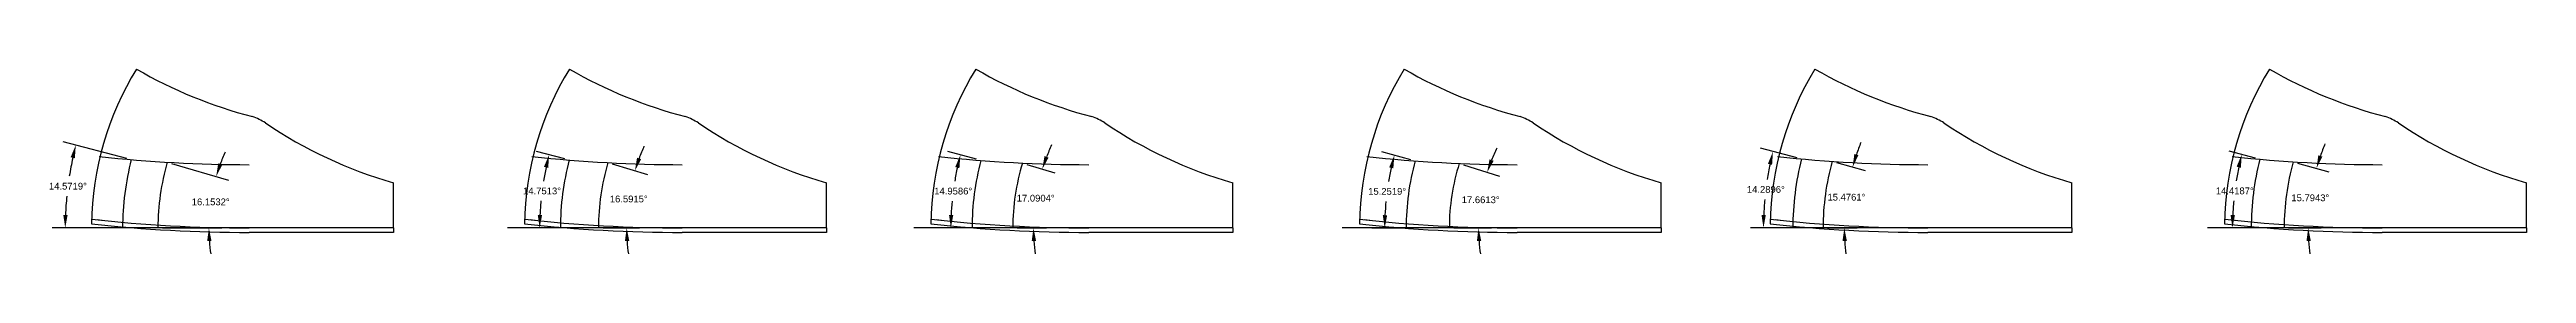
# Model space of a CAD drawing. Header units: inches. Extents: x 63.2 to 103.6, y -3.5 to 25.5.
# Drawn here: x 69.21 to 103.57, y -3.46 to -0.9 of the extents above; entities that cross this region are included whole.
import ezdxf

# ---------------------------------------------------------------- set-up
doc = ezdxf.new("R2010")
doc.units = ezdxf.units.IN
doc.header["$MEASUREMENT"] = 0
doc.header["$PDMODE"] = 35
doc.layers.get('Defpoints').update_dxf_attribs({"color": 10})
doc.layers.add('Blade_1', color=30, linetype='Continuous', true_color=0xff7f00)
doc.styles.get("Standard").update_dxf_attribs({"font": 'arial.ttf'})
doc.dimstyles.get("Standard").update_dxf_attribs({"dimtxt": 0.09375, "dimasz": 0.18, "dimexe": 0.18, "dimexo": 0.0625, "dimgap": 0.09, "dimtad": 0, "dimtih": 1, "dimtoh": 1, "dimdec": 4, "dimzin": 0, "dimdsep": 46, "dimtxsty": 'Standard', "dimcen": 0.09, "dimadec": 4, "dimazin": 0, "dimtfac": 1, "dimtdec": 4, "dimtofl": 0, "dimtmove": 0, "dimatfit": 3, "dimfxl": 1, "dimtolj": 1, "dimtzin": 0, "dimarcsym": 0})

msp = doc.modelspace()

# ---------------------------------------------------------------- blocks, each defined once
blk = doc.blocks.new('*D450')
at = {"color": 0, "lineweight": -2, "transparency": 16777216}
for p, q in [((70.9, -2.208), (71.692, -2.438)), ((70.773, -3.1), (71.598, -3.1))]:
    blk.add_line(p, q, dxfattribs=at)
for start, end in [(155.7887, 159.8177), (184.029, 188.058)]:
    blk.add_arc((73.978, -3.1), 2.56, start, end, dxfattribs=at)
at = {"color": 0, "transparency": 16777216}
for points in [[(71.604, -2.226), (71.547, -2.207), (71.519, -2.388)], [(71.394, -3.281), (71.454, -3.279), (71.418, -3.1)]]:
    blk.add_solid(points, dxfattribs=at)
at = {"layer": 'Defpoints', "color": 0, "transparency": 16777216}
for p in [(70.84, -2.191), (71.463, -2.622), (70.711, -3.1), (73.978, -3.1)]:
    blk.add_point(p, dxfattribs=at)
at = {"color": 0, "transparency": 16777216, "insert": (71.443, -2.74), "char_height": 0.09375, "attachment_point": 5}
blk.add_mtext('\\A1;16.1532°', dxfattribs=at)
blk = doc.blocks.new('*D451')
at = {"color": 0, "lineweight": -2, "transparency": 16777216}
for p, q in [((70.281, -2.139), (69.397, -1.909)), ((70.158, -3.1), (69.245, -3.1))]:
    blk.add_line(p, q, dxfattribs=at)
for start, end in [(167.6932, 170.9615), (174.4598, 177.7349)]:
    blk.add_arc((73.978, -3.1), 4.553, start, end, dxfattribs=at)
at = {"color": 0, "transparency": 16777216}
for points in [[(69.5, -2.122), (69.559, -2.136), (69.571, -1.954)], [(69.458, -2.921), (69.398, -2.919), (69.425, -3.1)]]:
    blk.add_solid(points, dxfattribs=at)
at = {"layer": 'Defpoints', "color": 0, "transparency": 16777216}
for p in [(69.49, -2.332), (70.342, -2.155), (70.221, -3.1), (73.978, -3.1)]:
    blk.add_point(p, dxfattribs=at)
at = {"color": 0, "transparency": 16777216, "insert": (69.462, -2.523), "char_height": 0.09375, "attachment_point": 5}
blk.add_mtext('\\A1;14.5719°', dxfattribs=at)
blk = doc.blocks.new('*D452')
at = {"color": 0, "lineweight": -2, "transparency": 16777216}
for p, q in [((77.014, -2.215), (77.501, -2.36)), ((76.885, -3.1), (77.393, -3.1))]:
    blk.add_line(p, q, dxfattribs=at)
for start, end in [(155.9634, 159.686), (183.7225, 187.4451)]:
    blk.add_arc((79.984, -3.1), 2.771, start, end, dxfattribs=at)
at = {"color": 0, "transparency": 16777216}
for points in [[(77.414, -2.148), (77.357, -2.129), (77.328, -2.309)], [(77.189, -3.281), (77.249, -3.279), (77.213, -3.1)]]:
    blk.add_solid(points, dxfattribs=at)
at = {"layer": 'Defpoints', "color": 0, "transparency": 16777216}
for p in [(76.954, -2.197), (77.265, -2.568), (76.822, -3.1), (79.984, -3.1)]:
    blk.add_point(p, dxfattribs=at)
at = {"color": 0, "transparency": 16777216, "insert": (77.242, -2.7), "char_height": 0.09375, "attachment_point": 5}
blk.add_mtext('\\A1;16.5915°', dxfattribs=at)
blk = doc.blocks.new('*D453')
at = {"color": 0, "lineweight": -2, "transparency": 16777216}
for p, q in [((76.355, -2.144), (75.963, -2.041)), ((76.231, -3.1), (75.826, -3.1))]:
    blk.add_line(p, q, dxfattribs=at)
for start, end in [(167.8416, 170.6165), (174.6231, 177.4071)]:
    blk.add_arc((79.984, -3.1), 3.978, start, end, dxfattribs=at)
at = {"color": 0, "transparency": 16777216}
for points in [[(76.066, -2.255), (76.125, -2.269), (76.137, -2.087)], [(76.04, -2.921), (75.98, -2.919), (76.006, -3.1)]]:
    blk.add_solid(points, dxfattribs=at)
at = {"layer": 'Defpoints', "color": 0, "transparency": 16777216}
for p in [(76.415, -2.16), (76.065, -2.421), (76.294, -3.1), (79.984, -3.1)]:
    blk.add_point(p, dxfattribs=at)
at = {"color": 0, "transparency": 16777216, "insert": (76.039, -2.589), "char_height": 0.09375, "attachment_point": 5}
blk.add_mtext('\\A1;14.7513°', dxfattribs=at)
blk = doc.blocks.new('*D454')
at = {"color": 0, "lineweight": -2, "transparency": 16777216}
for p, q in [((82.764, -2.221), (83.151, -2.34)), ((82.632, -3.1), (83.036, -3.1))]:
    blk.add_line(p, q, dxfattribs=at)
for start, end in [(155.4493, 159.1794), (183.7301, 187.4603)]:
    blk.add_arc((85.622, -3.1), 2.765, start, end, dxfattribs=at)
at = {"color": 0, "transparency": 16777216}
for points in [[(83.065, -2.127), (83.009, -2.107), (82.978, -2.287)], [(82.832, -3.281), (82.892, -3.279), (82.856, -3.1)]]:
    blk.add_solid(points, dxfattribs=at)
at = {"layer": 'Defpoints', "color": 0, "transparency": 16777216}
for p in [(82.704, -2.203), (82.911, -2.554), (82.569, -3.1), (85.622, -3.1)]:
    blk.add_point(p, dxfattribs=at)
at = {"color": 0, "transparency": 16777216, "insert": (82.887, -2.689), "char_height": 0.09375, "attachment_point": 5}
blk.add_mtext('\\A1;17.0904°', dxfattribs=at)
blk = doc.blocks.new('*D455')
at = {"color": 0, "lineweight": -2, "transparency": 16777216}
for p, q in [((82.067, -2.15), (81.669, -2.044)), ((81.942, -3.1), (81.53, -3.1))]:
    blk.add_line(p, q, dxfattribs=at)
for start, end in [(167.6781, 170.4788), (174.553, 177.3633)]:
    blk.add_arc((85.622, -3.1), 3.912, start, end, dxfattribs=at)
at = {"color": 0, "transparency": 16777216}
for points in [[(81.771, -2.258), (81.829, -2.272), (81.842, -2.09)], [(81.744, -2.921), (81.684, -2.919), (81.71, -3.1)]]:
    blk.add_solid(points, dxfattribs=at)
at = {"layer": 'Defpoints', "color": 0, "transparency": 16777216}
for p in [(82.127, -2.166), (81.769, -2.423), (82.004, -3.1), (85.622, -3.1)]:
    blk.add_point(p, dxfattribs=at)
at = {"color": 0, "transparency": 16777216, "insert": (81.743, -2.591), "char_height": 0.09375, "attachment_point": 5}
blk.add_mtext('\\A1;14.9586°', dxfattribs=at)
blk = doc.blocks.new('*D456')
at = {"color": 0, "lineweight": -2, "transparency": 16777216}
for p, q in [((88.822, -2.227), (89.321, -2.386)), ((88.687, -3.1), (89.21, -3.1))]:
    blk.add_line(p, q, dxfattribs=at)
for start, end in [(154.196, 158.2673), (184.0713, 188.1427)]:
    blk.add_arc((91.564, -3.1), 2.534, start, end, dxfattribs=at)
at = {"color": 0, "transparency": 16777216}
for points in [[(89.239, -2.172), (89.182, -2.152), (89.15, -2.331)], [(89.007, -3.281), (89.067, -3.279), (89.03, -3.1)]]:
    blk.add_solid(points, dxfattribs=at)
at = {"layer": 'Defpoints', "color": 0, "transparency": 16777216}
for p in [(88.763, -2.208), (89.084, -2.583), (88.624, -3.1), (91.564, -3.1)]:
    blk.add_point(p, dxfattribs=at)
at = {"color": 0, "transparency": 16777216, "insert": (89.06, -2.711), "char_height": 0.09375, "attachment_point": 5}
blk.add_mtext('\\A1;17.6613°', dxfattribs=at)
blk = doc.blocks.new('*D457')
at = {"color": 0, "lineweight": -2, "transparency": 16777216}
for p, q in [((88.089, -2.156), (87.689, -2.047)), ((87.964, -3.103), (87.548, -3.104))]:
    blk.add_line(p, q, dxfattribs=at)
for start, end in [(167.4903, 170.3442), (174.5002, 177.3642)]:
    blk.add_arc((91.564, -3.1), 3.836, start, end, dxfattribs=at)
at = {"color": 0, "transparency": 16777216}
for points in [[(87.79, -2.262), (87.848, -2.276), (87.862, -2.094)], [(87.762, -2.924), (87.702, -2.923), (87.728, -3.104)]]:
    blk.add_solid(points, dxfattribs=at)
at = {"layer": 'Defpoints', "color": 0, "transparency": 16777216}
for p in [(88.15, -2.172), (87.788, -2.426), (88.026, -3.103), (91.564, -3.1)]:
    blk.add_point(p, dxfattribs=at)
at = {"color": 0, "transparency": 16777216, "insert": (87.762, -2.595), "char_height": 0.09375, "attachment_point": 5}
blk.add_mtext('\\A1;15.2519°', dxfattribs=at)
blk = doc.blocks.new('*D458')
at = {"color": 0, "lineweight": -2, "transparency": 16777216}
for p, q in [((93.995, -2.195), (94.392, -2.305)), ((93.872, -3.1), (94.284, -3.1))]:
    blk.add_line(p, q, dxfattribs=at)
for start, end in [(157.9907, 161.2573), (183.2666, 186.5332)]:
    blk.add_arc((97.262, -3.1), 3.158, start, end, dxfattribs=at)
at = {"color": 0, "transparency": 16777216}
for points in [[(94.3, -2.094), (94.243, -2.077), (94.219, -2.257)], [(94.079, -3.281), (94.139, -3.279), (94.104, -3.1)]]:
    blk.add_solid(points, dxfattribs=at)
at = {"layer": 'Defpoints', "color": 0, "transparency": 16777216}
for p in [(93.935, -2.179), (94.155, -2.534), (93.809, -3.1), (97.262, -3.1)]:
    blk.add_point(p, dxfattribs=at)
at = {"color": 0, "transparency": 16777216, "insert": (94.133, -2.675), "char_height": 0.09375, "attachment_point": 5}
blk.add_mtext('\\A1;15.4761°', dxfattribs=at)
blk = doc.blocks.new('*D459')
at = {"color": 0, "lineweight": -2, "transparency": 16777216}
for p, q in [((93.449, -2.129), (92.94, -1.999)), ((93.327, -3.1), (92.802, -3.1))]:
    blk.add_line(p, q, dxfattribs=at)
for start, end in [(168.12, 170.9912), (174.7116, 177.5904)]:
    blk.add_arc((97.262, -3.1), 4.28, start, end, dxfattribs=at)
at = {"color": 0, "transparency": 16777216}
for points in [[(93.044, -2.212), (93.102, -2.226), (93.114, -2.044)], [(93.015, -2.921), (92.955, -2.919), (92.982, -3.1)]]:
    blk.add_solid(points, dxfattribs=at)
at = {"layer": 'Defpoints', "color": 0, "transparency": 16777216}
for p in [(93.041, -2.392), (93.51, -2.144), (93.39, -3.1), (97.262, -3.1)]:
    blk.add_point(p, dxfattribs=at)
at = {"color": 0, "transparency": 16777216, "insert": (93.015, -2.568), "char_height": 0.09375, "attachment_point": 5}
blk.add_mtext('\\A1;14.2896°', dxfattribs=at)
blk = doc.blocks.new('*D460')
at = {"color": 0, "lineweight": -2, "transparency": 16777216}
for p, q in [((100.391, -2.202), (100.827, -2.325)), ((100.267, -3.1), (100.719, -3.1))]:
    blk.add_line(p, q, dxfattribs=at)
for start, end in [(157.3904, 160.7981), (183.4077, 186.8154)]:
    blk.add_arc((103.566, -3.1), 3.027, start, end, dxfattribs=at)
at = {"color": 0, "transparency": 16777216}
for points in [[(100.736, -2.113), (100.679, -2.095), (100.654, -2.276)], [(100.515, -3.281), (100.575, -3.279), (100.539, -3.1)]]:
    blk.add_solid(points, dxfattribs=at)
at = {"layer": 'Defpoints', "color": 0, "transparency": 16777216}
for p in [(100.331, -2.185), (100.59, -2.547), (100.204, -3.1), (103.566, -3.1)]:
    blk.add_point(p, dxfattribs=at)
at = {"color": 0, "transparency": 16777216, "insert": (100.568, -2.684), "char_height": 0.09375, "attachment_point": 5}
blk.add_mtext('\\A1;15.7943°', dxfattribs=at)
blk = doc.blocks.new('*D461')
at = {"color": 0, "lineweight": -2, "transparency": 16777216}
for p, q in [((99.808, -2.134), (99.442, -2.04)), ((99.685, -3.1), (99.308, -3.1))]:
    blk.add_line(p, q, dxfattribs=at)
for start, end in [(168.1102, 170.8338), (174.7391, 177.471)]:
    blk.add_arc((103.566, -3.1), 4.078, start, end, dxfattribs=at)
at = {"color": 0, "transparency": 16777216}
for points in [[(99.546, -2.253), (99.605, -2.267), (99.616, -2.084)], [(99.522, -2.921), (99.462, -2.919), (99.488, -3.1)]]:
    blk.add_solid(points, dxfattribs=at)
at = {"layer": 'Defpoints', "color": 0, "transparency": 16777216}
for p in [(99.868, -2.149), (99.545, -2.419), (99.748, -3.1), (103.566, -3.1)]:
    blk.add_point(p, dxfattribs=at)
at = {"color": 0, "transparency": 16777216, "insert": (99.52, -2.588), "char_height": 0.09375, "attachment_point": 5}
blk.add_mtext('\\A1;14.4187°', dxfattribs=at)

# ---------------------------------------------------------------- dimensions: what is measured, and where the dimension line sits
for base, center, p1, p2, picture, middle in [((69.49019, -2.33164), (73.97837, -3.1), (70.34161, -2.1546), (70.22074, -3.1), '*D451', (69.46166, -2.52252)), ((71.463192, -2.62162), (73.978372, -3.099998), (70.839929, -2.190973), (70.710934, -3.099998), '*D450', (71.443498, -2.740287)), ((76.0647, -2.4206), (79.98406, -3.1), (76.41532, -2.16034), (76.29369, -3.1), '*D453', (76.03916, -2.58935)), ((77.26455, -2.56837), (79.98406, -3.1), (76.95383, -2.19714), (76.82219, -3.1), '*D452', (77.24207, -2.70019)), ((81.76901, -2.42258), (85.6217, -3.1), (82.12703, -2.16631), (82.00445, -3.1), '*D455', (81.74319, -2.59081)), ((82.910873, -2.553713), (85.621702, -3.099998), (82.703869, -2.202889), (82.569071, -3.099998), '*D454', (82.887075, -2.689099)), ((87.787866, -2.426371), (91.563954, -3.099998), (88.149775, -2.172469), (88.026028, -3.10328), '*D457', (87.761705, -2.594508)), ((89.083591, -2.582987), (91.563954, -3.099998), (88.762935, -2.208161), (88.624383, -3.099998), '*D456', (89.060314, -2.711042)), ((93.040599, -2.391594), (97.261895, -3.099998), (93.509695, -2.144297), (93.389897, -3.099998), '*D459', (93.014808, -2.567621)), ((94.155326, -2.534463), (97.261895, -3.099998), (93.934518, -2.178727), (93.809334, -3.099998), '*D458', (94.133023, -2.674841)), ((99.54515, -2.41897), (103.56628, -3.1), (99.86826, -2.14922), (99.748, -3.1), '*D461', (99.52013, -2.58818)), ((100.59033, -2.54685), (103.56628, -3.1), (100.33134, -2.18495), (100.20442, -3.1), '*D460', (100.56807, -2.68412))]:
    dim = msp.add_angular_dim_3p(base=base, center=center, p1=p1, p2=p2, dimstyle='Standard')
    dim.commit()
    dim.dimension.update_dxf_attribs({"geometry": picture, "text_midpoint": middle})

# ---------------------------------------------------------------- linework, layer by layer
at = {"linetype": 'ByBlock'}
for p, q in [((73.97837, -3.1), (73.97837, -2.475)), ((79.98406, -3.1), (79.98406, -2.475)), ((85.6217, -3.1), (85.6217, -2.475)), ((91.56395, -3.1), (91.56395, -2.475)), ((97.26189, -3.1), (97.26189, -2.475)), ((103.56628, -3.1), (103.56628, -2.475)), ((73.97837, -3.1625), (71.97837, -3.1625)), ((73.97837, -3.1), (73.97837, -3.1625)), ((79.98406, -3.1625), (77.98406, -3.1625)), ((79.98406, -3.1), (79.98406, -3.1625)), ((85.6217, -3.1625), (83.6217, -3.1625)), ((85.6217, -3.1), (85.6217, -3.1625)), ((91.56395, -3.1625), (89.56395, -3.1625)), ((91.56395, -3.1), (91.56395, -3.1625)), ((97.26189, -3.1625), (95.26189, -3.1625)), ((97.26189, -3.1), (97.26189, -3.1625)), ((103.56628, -3.1625), (101.56628, -3.1625)), ((103.56628, -3.1), (103.56628, -3.1625))]:
    msp.add_line(p, q, dxfattribs=at)
at = {"color": 1}
for p, q in [((73.97837, -3.1), (69.78145, -3.1)), ((79.98406, -3.1), (75.78714, -3.1)), ((85.6217, -3.1), (81.42478, -3.1)), ((91.56395, -3.1), (87.36703, -3.1)), ((97.26189, -3.1), (93.06498, -3.1)), ((103.56628, -3.1), (99.36936, -3.1))]:
    msp.add_line(p, q, dxfattribs=at)
at = {"linetype": 'ByBlock'}
for centre, radius, start, end in [((73.97837, -3.1), 4.1875, 148.35442, 179.213973), ((73.62922, 4.6801), 6.44294, 240.059134, 255.555454), ((79.98406, -3.1), 4.1875, 148.35442, 179.213973), ((79.63491, 4.6801), 6.44294, 240.059134, 255.555454), ((85.6217, -3.1), 4.1875, 148.35442, 179.213973), ((85.27255, 4.6801), 6.44294, 240.059134, 255.555454), ((91.56395, -3.1), 4.1875, 148.35442, 179.213973), ((91.2148, 4.6801), 6.44294, 240.059134, 255.555454), ((97.26189, -3.1), 4.1875, 148.35442, 179.213973), ((96.91275, 4.6801), 6.44294, 240.059134, 255.555454), ((103.56628, -3.1), 4.1875, 148.35442, 179.213973), ((103.21713, 4.6801), 6.44294, 240.059134, 255.555454), ((71.67678, -2.49767), 1, 58.313063, 69.799882), ((75.64528, 3.41882), 6.125, 235.794726, 254.207848), ((77.68246, -2.49767), 1, 58.313063, 69.799882), ((81.65097, 3.41882), 6.125, 235.794726, 254.207848), ((83.32011, -2.49767), 1, 58.313063, 69.799882), ((87.28861, 3.41882), 6.125, 235.794726, 254.207848), ((89.26236, -2.49767), 1, 58.313063, 69.799882), ((93.23086, 3.41882), 6.125, 235.794726, 254.207848), ((94.9603, -2.49767), 1, 58.313063, 69.799882), ((98.9288, 3.41882), 6.125, 235.794726, 254.207848), ((101.26468, -2.49767), 1, 58.313063, 69.799882), ((105.23318, 3.41882), 6.125, 235.794726, 254.207848), ((71.97837, 16.8375), 19.0625, 263.721847, 270), ((77.98406, 16.8375), 19.0625, 263.721847, 270), ((83.6217, 16.8375), 19.0625, 263.721847, 270), ((89.56395, 16.8375), 19.0625, 263.721847, 270), ((95.26189, 16.8375), 19.0625, 263.721847, 270), ((101.56628, 16.8375), 19.0625, 263.721847, 270), ((71.97837, 16.8375), 20, 263.721847, 270), ((71.97837, 16.8375), 19.9375, 263.705935, 270), ((77.98406, 16.8375), 20, 263.721847, 270), ((77.98406, 16.8375), 19.9375, 263.705935, 270), ((83.6217, 16.8375), 20, 263.721847, 270), ((83.6217, 16.8375), 19.9375, 263.705935, 270), ((89.56395, 16.8375), 20, 263.721847, 270), ((89.56395, 16.8375), 19.9375, 263.705935, 270), ((95.26189, 16.8375), 20, 263.721847, 270), ((95.26189, 16.8375), 19.9375, 263.705935, 270), ((101.56628, 16.8375), 20, 263.721847, 270), ((101.56628, 16.8375), 19.9375, 263.705935, 270)]:
    msp.add_arc(centre, radius, start, end, dxfattribs=at)
for centre, radius, start, end in [((73.97837, -3.1), 3.75764, 165.428145, 180), ((73.97837, -3.1), 3.26744, 163.846758, 180), ((79.98406, -3.1), 3.69037, 165.248669, 180), ((79.98406, -3.1), 3.16187, 163.408506, 180), ((85.6217, -3.1), 3.61725, 165.041396, 180), ((85.6217, -3.1), 3.05263, 162.909573, 180), ((91.56395, -3.1), 3.53793, 164.8013, 180.05315), ((91.56395, -3.1), 2.93957, 162.338659, 180), ((97.26189, -3.1), 3.872, 165.710365, 180), ((97.26189, -3.1), 3.45256, 164.523869, 180), ((103.56628, -3.1), 3.81828, 165.581269, 180), ((103.56628, -3.1), 3.36186, 164.205743, 180)]:
    msp.add_arc(centre, radius, start, end)
at = {"layer": 'Blade_1'}
for p, q in [((69.93668, -2.99521), (69.86905, -2.98813)), ((75.94237, -2.99521), (75.87474, -2.98813)), ((81.58001, -2.99521), (81.51238, -2.98813)), ((87.52226, -2.99521), (87.45463, -2.98813)), ((93.2202, -2.99521), (93.15257, -2.98813)), ((99.52459, -2.99521), (99.45696, -2.98813))]:
    msp.add_line(p, q, dxfattribs=at)
at = {"layer": 'Defpoints', "linetype": 'ByBlock'}
for p, q in [((73.97837, -3.1), (69.55436, -3.1)), ((79.98406, -3.1), (75.56005, -3.1)), ((85.6217, -3.1), (81.19769, -3.1)), ((91.56395, -3.1), (87.13994, -3.1)), ((97.26189, -3.1), (92.83788, -3.1)), ((103.56628, -3.1), (99.14226, -3.1))]:
    msp.add_line(p, q, dxfattribs=at)

msp.set_redraw_order([(e.dxf.handle, doc.entitydb.next_handle()) for e in msp.query("TEXT MTEXT ATTDEF DIMENSION ARC_DIMENSION")])  # texts and dimensions are drawn at this point

doc.saveas('drawing.dxf')
